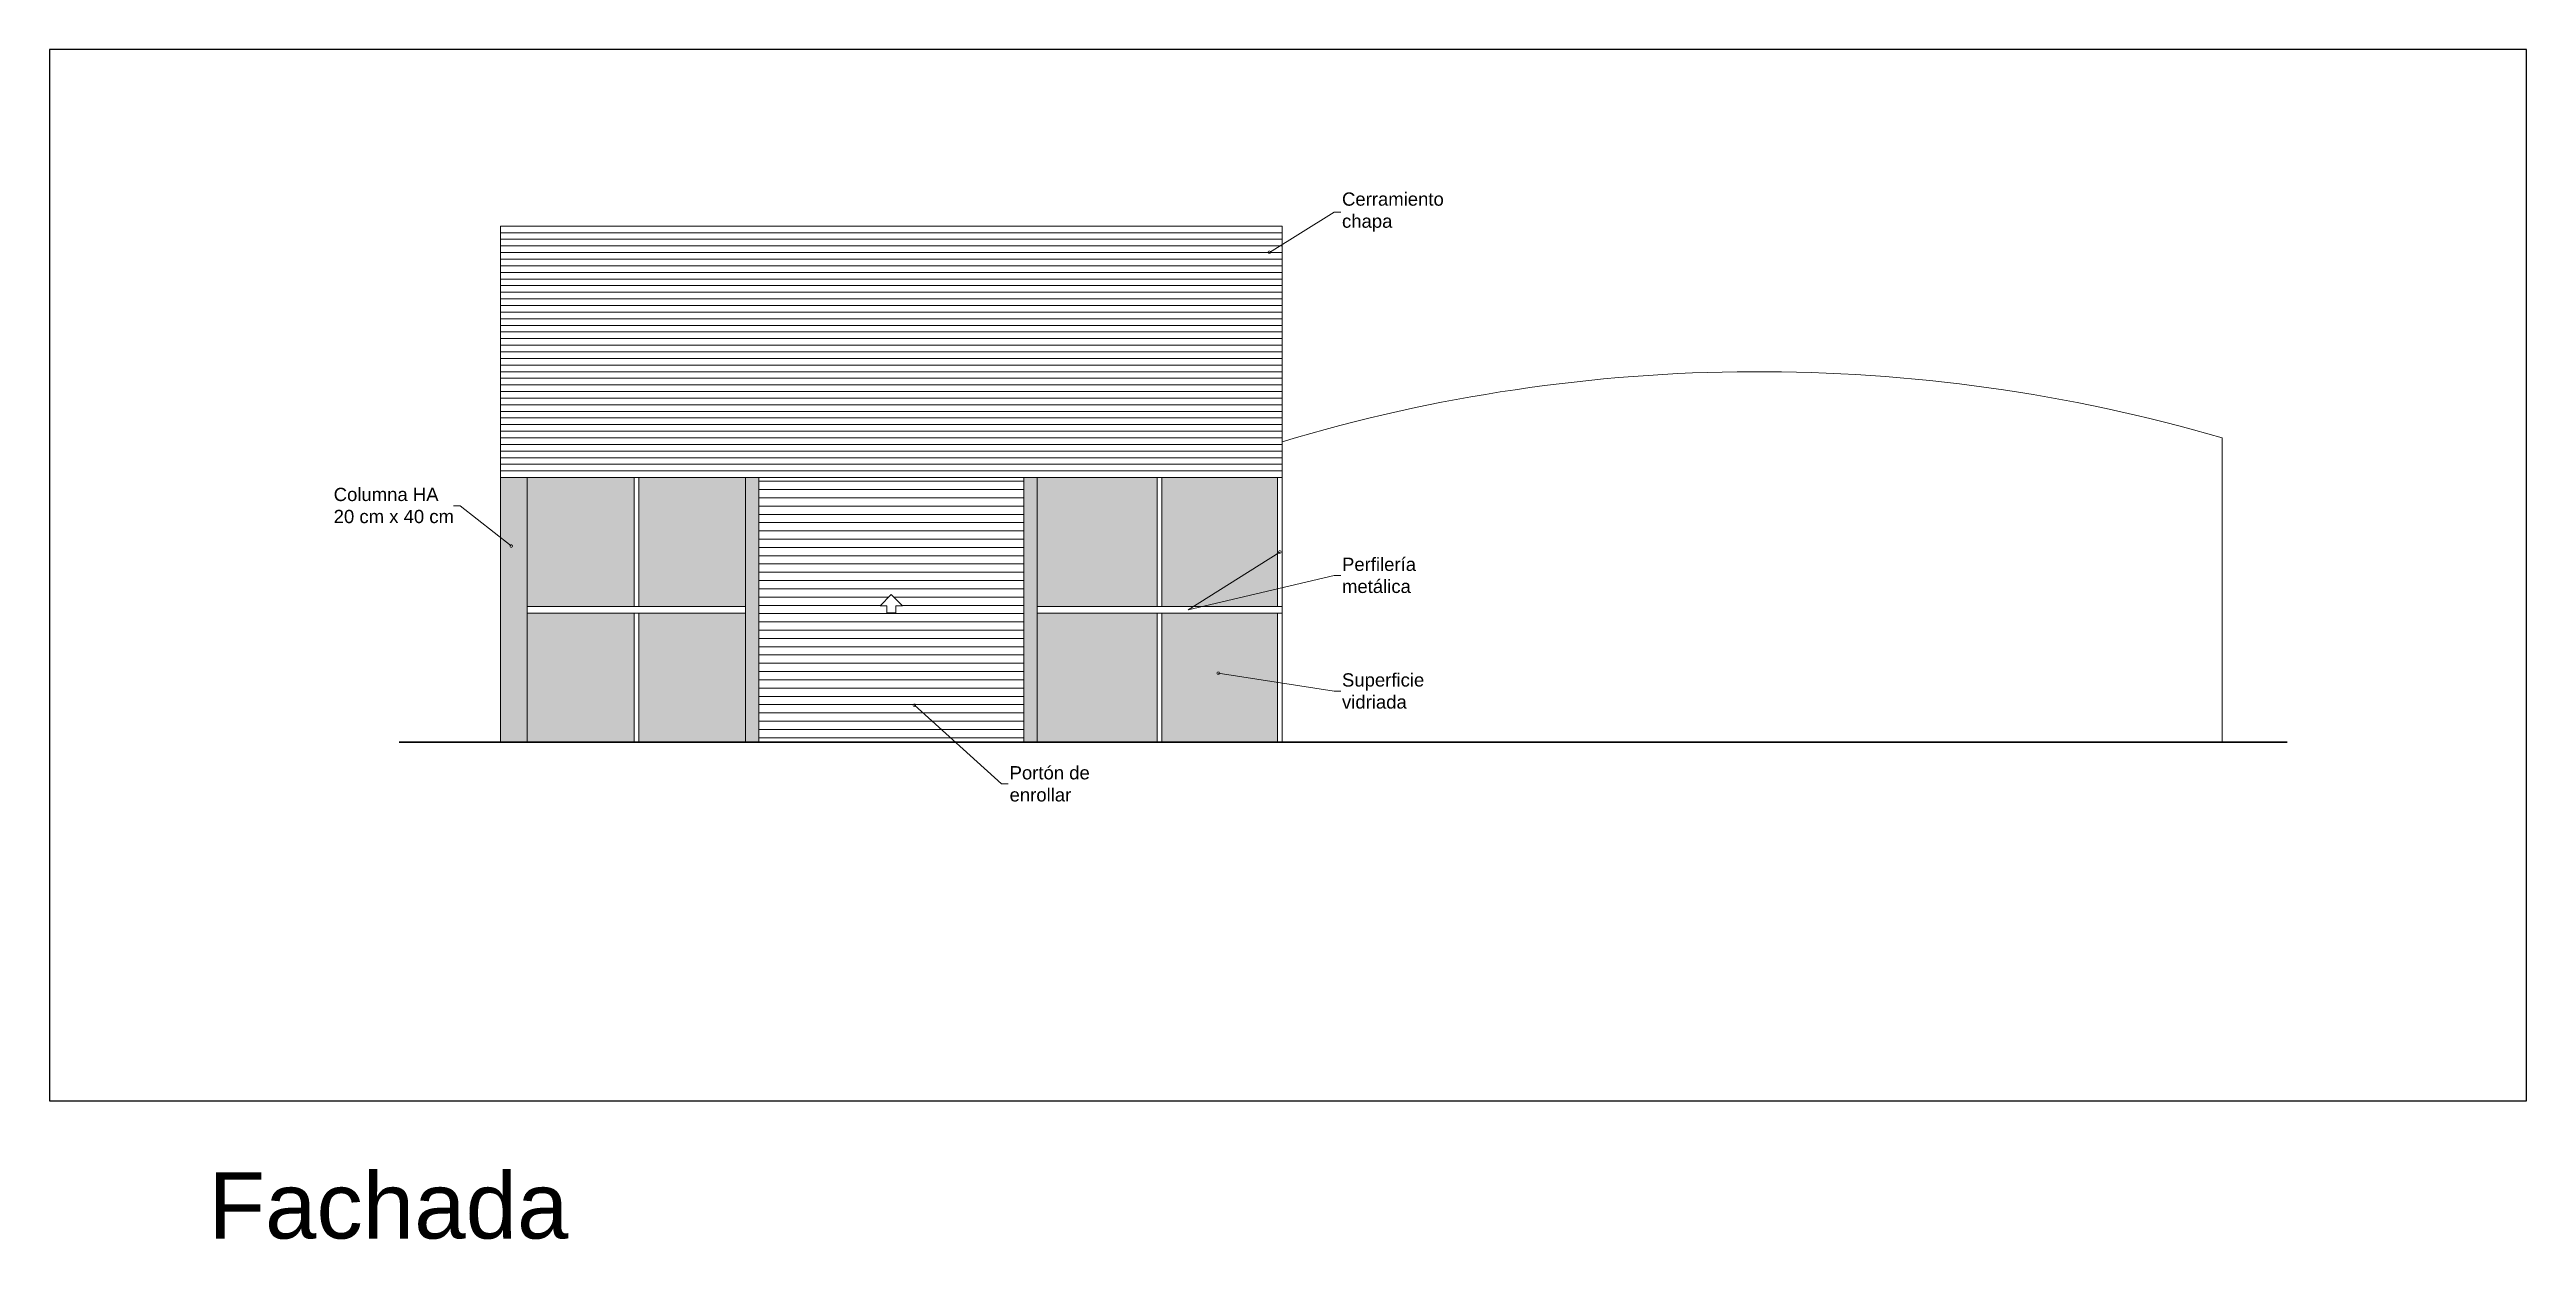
# Model space of a CAD drawing. Header units: millimetres. Extents: x 265 to 853, y -178 to 32.
# Drawn here: x 745.4 to 782.81, y -177.9 to -159.91 of the extents above; entities that cross this region are included whole.
import ezdxf
from ezdxf import colors
from ezdxf.entities.mleader import LeaderData, LeaderLine
from ezdxf.math import Vec2, Vec3

# ---------------------------------------------------------------- set-up
doc = ezdxf.new("R2010")
doc.units = ezdxf.units.MM
doc.header["$LTSCALE"] = 0.1
doc.header["$MEASUREMENT"] = 0
doc.linetypes.add('CONTINUA', pattern=[200, 100, 100])
for name, color, linetype, lineweight in [('00_ARQ_CHAPA', 4, 'CONTINUA', 13), ('00_ARQ_HORMIGON', 2, 'CONTINUA', 20), ('00_ARQ_VIDRIO', 4, 'CONTINUA', 20), ('00_ARQ_VISTA ADELANTE', 1, 'CONTINUA', 30), ('00_ARQ_VISTA ATRAS', 5, 'CONTINUA', 20), ('00_EST_TEXTO', 6, 'Continuous', 9), ('00_EST_Viga_Montante', 5, 'Continuous', 20)]:
    doc.layers.add(name, color=color, linetype=linetype, lineweight=lineweight)
doc.layers.add('00_EST_EXISTENTE', color=8, linetype='Continuous', lineweight=20, transparency=0.5)
doc.layers.add('00_EST_NoImprimir', color=1, linetype='Continuous', plot=False)
doc.styles.add('Arial1_50', font='arial.ttf', dxfattribs={"height": 0.05})
doc.styles.add('Arial20', font='arial.ttf', dxfattribs={"height": 0.2})

msp = doc.modelspace()

# ---------------------------------------------------------------- texts
at = {"layer": '00_EST_TEXTO', "insert": (747.805, -176.882), "char_height": 1, "attachment_point": 1, "style": 'Arial1_50'}
msp.add_mtext_dynamic_manual_height_columns('Fachada', width=15.00094, gutter_width=0.25, heights=[0], dxfattribs=at)

# ---------------------------------------------------------------- blocks, each defined once
blk = doc.blocks.new('_DotSmall')
at = {"color": 0, "linetype": 'ByBlock', "const_width": 0.5}
blk.add_lwpolyline([(-0.0625, 0, 1), (0.0625, 0, 1)], format="xyb", close=True, dxfattribs=at)

# ---------------------------------------------------------------- hatches: boundary and pattern name
at = {"layer": '00_ARQ_HORMIGON', "true_color": 0x9b9897, "transparency": 33554508}
h = msp.add_hatch(color=253, dxfattribs=at)
h.dxf.hatch_style = 1
h.paths.add_polyline_path([(752.616, -166.383), (752.216, -166.383), (752.216, -170.383), (752.616, -170.383)])
h = msp.add_hatch(color=253, dxfattribs=at)
h.dxf.hatch_style = 1
h.paths.add_polyline_path([(756.116, -166.383), (755.916, -166.383), (755.916, -170.383), (756.116, -170.383)])
h.paths.add_polyline_path([(760.116, -170.383), (760.316, -170.383), (760.316, -166.383), (760.116, -166.383)])
at = {"layer": '00_ARQ_VIDRIO', "true_color": 0x91f2ed, "transparency": 33554470}
h = msp.add_hatch(color=121, dxfattribs=at)
h.dxf.hatch_style = 1
h.paths.add_polyline_path([(752.616, -168.333), (754.231, -168.333), (754.231, -166.383), (752.616, -166.383)])
h.paths.add_polyline_path([(754.301, -168.333), (755.916, -168.333), (755.916, -166.383), (754.301, -166.383)])
h.paths.add_polyline_path([(754.301, -170.383), (755.916, -170.383), (755.916, -168.433), (754.301, -168.433)])
h.paths.add_polyline_path([(754.231, -168.433), (752.616, -168.433), (752.616, -170.383), (754.231, -170.383)])
h.paths.add_polyline_path([(760.316, -170.383), (762.131, -170.383), (762.131, -168.433), (760.316, -168.433)])
h.paths.add_polyline_path([(762.131, -168.333), (762.131, -166.383), (760.316, -166.383), (760.316, -168.333)])
h.paths.add_polyline_path([(762.201, -168.333), (763.946, -168.333), (763.946, -166.383), (762.201, -166.383)])
h.paths.add_polyline_path([(762.201, -168.433), (762.201, -170.383), (763.946, -170.383), (763.946, -168.433)])
at = {"layer": '00_ARQ_VISTA ATRAS', "true_color": 0x9b9897, "transparency": 33554559}
h = msp.add_hatch(dxfattribs=at)
h.set_pattern_fill('ANSI31', color=253, angle=135)
h.set_pattern_definition([(180, (0, -27.31411), (-1e-17, -0.125), [])])
h.paths.add_polyline_path([(756.116, -170.383), (760.116, -170.383), (760.116, -166.383), (756.116, -166.383)])
h.paths.add_polyline_path([(757.946, -168.323), (758.116, -168.148), (758.286, -168.323), (758.186, -168.323), (758.186, -168.427), (758.046, -168.427), (758.046, -168.323)], flags=16)

# ---------------------------------------------------------------- linework, layer by layer
at = {"layer": '00_ARQ_CHAPA'}
for p, q in [((764.016, -162.683), (752.216, -162.683)), ((764.016, -162.783), (752.216, -162.783)), ((764.016, -162.883), (752.216, -162.883)), ((764.016, -162.983), (752.216, -162.983)), ((764.016, -163.083), (752.216, -163.083)), ((764.016, -163.183), (752.216, -163.183)), ((764.016, -163.283), (752.216, -163.283)), ((764.016, -163.383), (752.216, -163.383)), ((764.016, -163.483), (752.216, -163.483)), ((764.016, -163.583), (752.216, -163.583)), ((764.016, -163.683), (752.216, -163.683)), ((764.016, -163.783), (752.216, -163.783)), ((764.016, -163.883), (752.216, -163.883)), ((764.016, -163.983), (752.216, -163.983)), ((764.016, -164.083), (752.216, -164.083)), ((764.016, -164.183), (752.216, -164.183)), ((764.016, -164.283), (752.216, -164.283)), ((764.016, -164.383), (752.216, -164.383)), ((764.016, -164.483), (752.216, -164.483)), ((764.016, -164.583), (752.216, -164.583)), ((764.016, -164.683), (752.216, -164.683)), ((764.016, -164.783), (752.216, -164.783)), ((764.016, -164.883), (752.216, -164.883)), ((764.016, -164.983), (752.216, -164.983)), ((764.016, -165.083), (752.216, -165.083)), ((764.016, -165.183), (752.216, -165.183)), ((764.016, -165.283), (752.216, -165.283)), ((764.016, -165.383), (752.216, -165.383)), ((764.016, -165.483), (752.216, -165.483)), ((764.016, -165.583), (752.216, -165.583)), ((764.016, -165.683), (752.216, -165.683)), ((764.016, -165.783), (752.216, -165.783)), ((764.016, -165.883), (752.216, -165.883)), ((764.016, -165.983), (752.216, -165.983)), ((764.016, -166.083), (752.216, -166.083)), ((764.016, -166.183), (752.216, -166.183)), ((764.016, -166.283), (752.216, -166.283))]:
    msp.add_line(p, q, dxfattribs=at)
at = {"layer": '00_ARQ_VISTA ADELANTE'}
msp.add_line((750.682, -170.383), (779.195, -170.383), dxfattribs=at)
at = {"layer": '00_ARQ_VISTA ATRAS'}
for p, q in [((752.216, -162.583), (764.016, -162.583)), ((752.216, -170.383), (752.216, -162.583)), ((764.016, -164.583), (764.016, -162.583)), ((764.016, -170.383), (764.016, -164.354)), ((764.016, -166.383), (752.216, -166.383)), ((752.616, -166.383), (752.616, -170.383)), ((754.231, -166.383), (754.231, -168.333)), ((754.301, -166.383), (754.301, -168.333)), ((755.916, -166.383), (755.916, -170.383)), ((756.116, -166.383), (756.116, -170.383)), ((756.116, -166.383), (760.116, -166.383)), ((760.116, -166.383), (760.116, -170.383)), ((760.316, -166.383), (760.316, -170.383)), ((762.131, -166.383), (762.131, -168.333)), ((762.201, -166.383), (762.201, -168.333)), ((763.946, -168.333), (763.946, -166.383)), ((758.116, -168.148), (757.946, -168.323)), ((758.116, -168.148), (758.286, -168.323)), ((752.616, -168.333), (755.916, -168.333)), ((752.616, -168.433), (755.916, -168.433)), ((754.231, -168.433), (754.231, -170.383)), ((754.301, -168.433), (754.301, -170.383)), ((757.946, -168.323), (758.046, -168.323)), ((758.046, -168.323), (758.046, -168.427)), ((758.046, -168.427), (758.186, -168.427)), ((758.186, -168.323), (758.286, -168.323)), ((758.186, -168.323), (758.186, -168.427)), ((760.316, -168.333), (764.016, -168.333)), ((760.316, -168.433), (764.016, -168.433)), ((762.131, -168.433), (762.131, -170.383)), ((762.201, -168.433), (762.201, -170.383)), ((763.946, -170.383), (763.946, -168.433))]:
    msp.add_line(p, q, dxfattribs=at)
at = {"layer": '00_EST_EXISTENTE'}
msp.add_line((778.216, -170.383), (778.216, -165.783), dxfattribs=at)
msp.add_arc((771.216, -189.783), 25, 73.7398, 106.7383, dxfattribs=at)
at = {"layer": '00_EST_NoImprimir'}
msp.add_lwpolyline([(745.404, -175.802), (782.809, -175.802), (782.809, -159.915), (745.404, -159.915)], close=True, dxfattribs=at)
at = {"layer": '00_EST_Viga_Montante'}
msp.add_line((764.016, -163.744), (764.016, -164.354), dxfattribs=at)

msp.set_redraw_order([(e.dxf.handle, doc.entitydb.next_handle()) for e in msp.query("TEXT MTEXT ATTDEF DIMENSION ARC_DIMENSION")])  # texts and dimensions are drawn at this point

# ---------------------------------------------------------------- leaders
at = {"layer": '00_EST_TEXTO'}
ml = msp.add_multileader_mtext('Standard', dxfattribs=at)
ml.set_content('Cerramiento\\Pchapa', color=2, style='Arial20')
ml.set_leader_properties(color=256, linetype='ByLayer', lineweight=-1)
ml.set_arrow_properties(name='DOTSMALL')
ml.build(insert=Vec2(0, 0))
ml.multileader.update_dxf_attribs({"text_left_attachment_type": 2, "text_right_attachment_type": 2, "dogleg_length": 0.1, "arrow_head_size": 0.08})
ctx = ml.context
ctx.base_point, ctx.char_height, ctx.arrow_head_size, ctx.landing_gap_size, ctx.plane_origin = Vec3(764.902, -162.372), 0.2, 0.08, 0.02, Vec3(763.825, -162.98)
ctx.left_attachment, ctx.right_attachment = 2, 2
notes = []
notes.append((ctx, [(0, (1, 1, 0), (764.802, -162.372), (1, 0), 0.1, [(0, [(763.825, -162.98)], 0, [])])]))
ctx.mtext.insert, ctx.mtext.flow_direction = Vec3(764.922, -162.075), 5
ml = msp.add_multileader_mtext('Standard', dxfattribs=at)
ml.set_content('Columna HA\\P20 cm x 40 cm', color=2, style='Arial20')
ml.set_leader_properties(color=256, linetype='ByLayer', lineweight=-1)
ml.set_arrow_properties(name='DOTSMALL')
ml.build(insert=Vec2(0, 0))
ml.multileader.update_dxf_attribs({"text_left_attachment_type": 2, "text_right_attachment_type": 2, "dogleg_length": 0.1, "arrow_head_size": 0.08})
ctx = ml.context
ctx.base_point, ctx.char_height, ctx.arrow_head_size, ctx.landing_gap_size, ctx.plane_origin = Vec3(749.675, -166.809), 0.2, 0.08, 0.02, Vec3(752.377, -167.417)
ctx.left_attachment, ctx.right_attachment = 2, 2
notes.append((ctx, [(1, (1, 1, 0), (751.605, -166.809), (-1, 0), 0.1, [(0, [(752.377, -167.417)], 0, [])])]))
ctx.mtext.insert, ctx.mtext.flow_direction = Vec3(749.695, -166.538), 5
ml = msp.add_multileader_mtext('Standard', dxfattribs=at)
ml.set_content('Perfilería\\Pmetálica', color=2, style='Arial20')
ml.set_leader_properties(color=256, linetype='ByLayer', lineweight=-1)
ml.set_arrow_properties(name='DOTSMALL')
ml.build(insert=Vec2(0, 0))
ml.multileader.update_dxf_attribs({"text_left_attachment_type": 2, "text_right_attachment_type": 2, "dogleg_length": 0.1, "arrow_head_size": 0.08})
ctx = ml.context
ctx.base_point, ctx.char_height, ctx.arrow_head_size, ctx.landing_gap_size, ctx.plane_origin = Vec3(764.902, -167.864), 0.2, 0.08, 0.02, Vec3(763.825, -168.473)
ctx.left_attachment, ctx.right_attachment = 2, 2
notes.append((ctx, [(0, (1, 1, 0), (764.802, -167.864), (1, 0), 0.1, [(1, [(763.982, -167.508), (762.599, -168.38)], 0, [])])]))
ctx.mtext.insert, ctx.mtext.flow_direction = Vec3(764.922, -167.594), 5
ml = msp.add_multileader_mtext('Standard', dxfattribs=at)
ml.set_content('Superficie\\Pvidriada', color=2, style='Arial20')
ml.set_leader_properties(color=256, linetype='ByLayer', lineweight=-1)
ml.set_arrow_properties(name='DOTSMALL')
ml.build(insert=Vec2(0, 0))
ml.multileader.update_dxf_attribs({"text_left_attachment_type": 2, "text_right_attachment_type": 2, "dogleg_length": 0.1, "arrow_head_size": 0.08})
ctx = ml.context
ctx.base_point, ctx.char_height, ctx.arrow_head_size, ctx.landing_gap_size, ctx.plane_origin = Vec3(764.902, -169.611), 0.2, 0.08, 0.02, Vec3(763.825, -170.219)
ctx.left_attachment, ctx.right_attachment = 2, 2
notes.append((ctx, [(0, (1, 1, 0), (764.802, -169.611), (1, 0), 0.1, [(0, [(763.054, -169.339)], 0, [])])]))
ctx.mtext.insert, ctx.mtext.flow_direction = Vec3(764.922, -169.341), 5
ml = msp.add_multileader_mtext('Standard', dxfattribs=at)
ml.set_content('Portón de\\Penrollar', color=2, style='Arial20')
ml.set_leader_properties(color=256, linetype='ByLayer', lineweight=-1)
ml.set_arrow_properties(name='DOTSMALL')
ml.build(insert=Vec2(0, 0))
ml.multileader.update_dxf_attribs({"text_left_attachment_type": 2, "text_right_attachment_type": 2, "dogleg_length": 0.1, "arrow_head_size": 0.08})
ctx = ml.context
ctx.base_point, ctx.char_height, ctx.arrow_head_size, ctx.landing_gap_size, ctx.plane_origin = Vec3(759.882, -171.013), 0.2, 0.08, 0.02, Vec3(758.805, -171.621)
ctx.left_attachment, ctx.right_attachment = 2, 2
notes.append((ctx, [(0, (1, 1, 0), (759.782, -171.013), (1, 0), 0.1, [(0, [(758.465, -169.824)], 0, [])])]))
ctx.mtext.insert, ctx.mtext.flow_direction = Vec3(759.902, -170.744), 5
for ctx, leaders in notes:
    for number, flags, end, landing, length, lines in leaders:
        leader = LeaderData()
        leader.index, (leader.has_last_leader_line, leader.has_dogleg_vector, leader.attachment_direction) = number, flags
        leader.last_leader_point, leader.dogleg_vector, leader.dogleg_length = Vec3(end), Vec3(landing), length
        for number, points, colour, breaks in lines:
            line = LeaderLine()
            line.index, line.vertices, line.color, line.breaks = number, Vec3.list(points), colors.encode_raw_color(colour), breaks
            leader.lines.append(line)
        ctx.leaders.append(leader)

doc.saveas('drawing.dxf')
